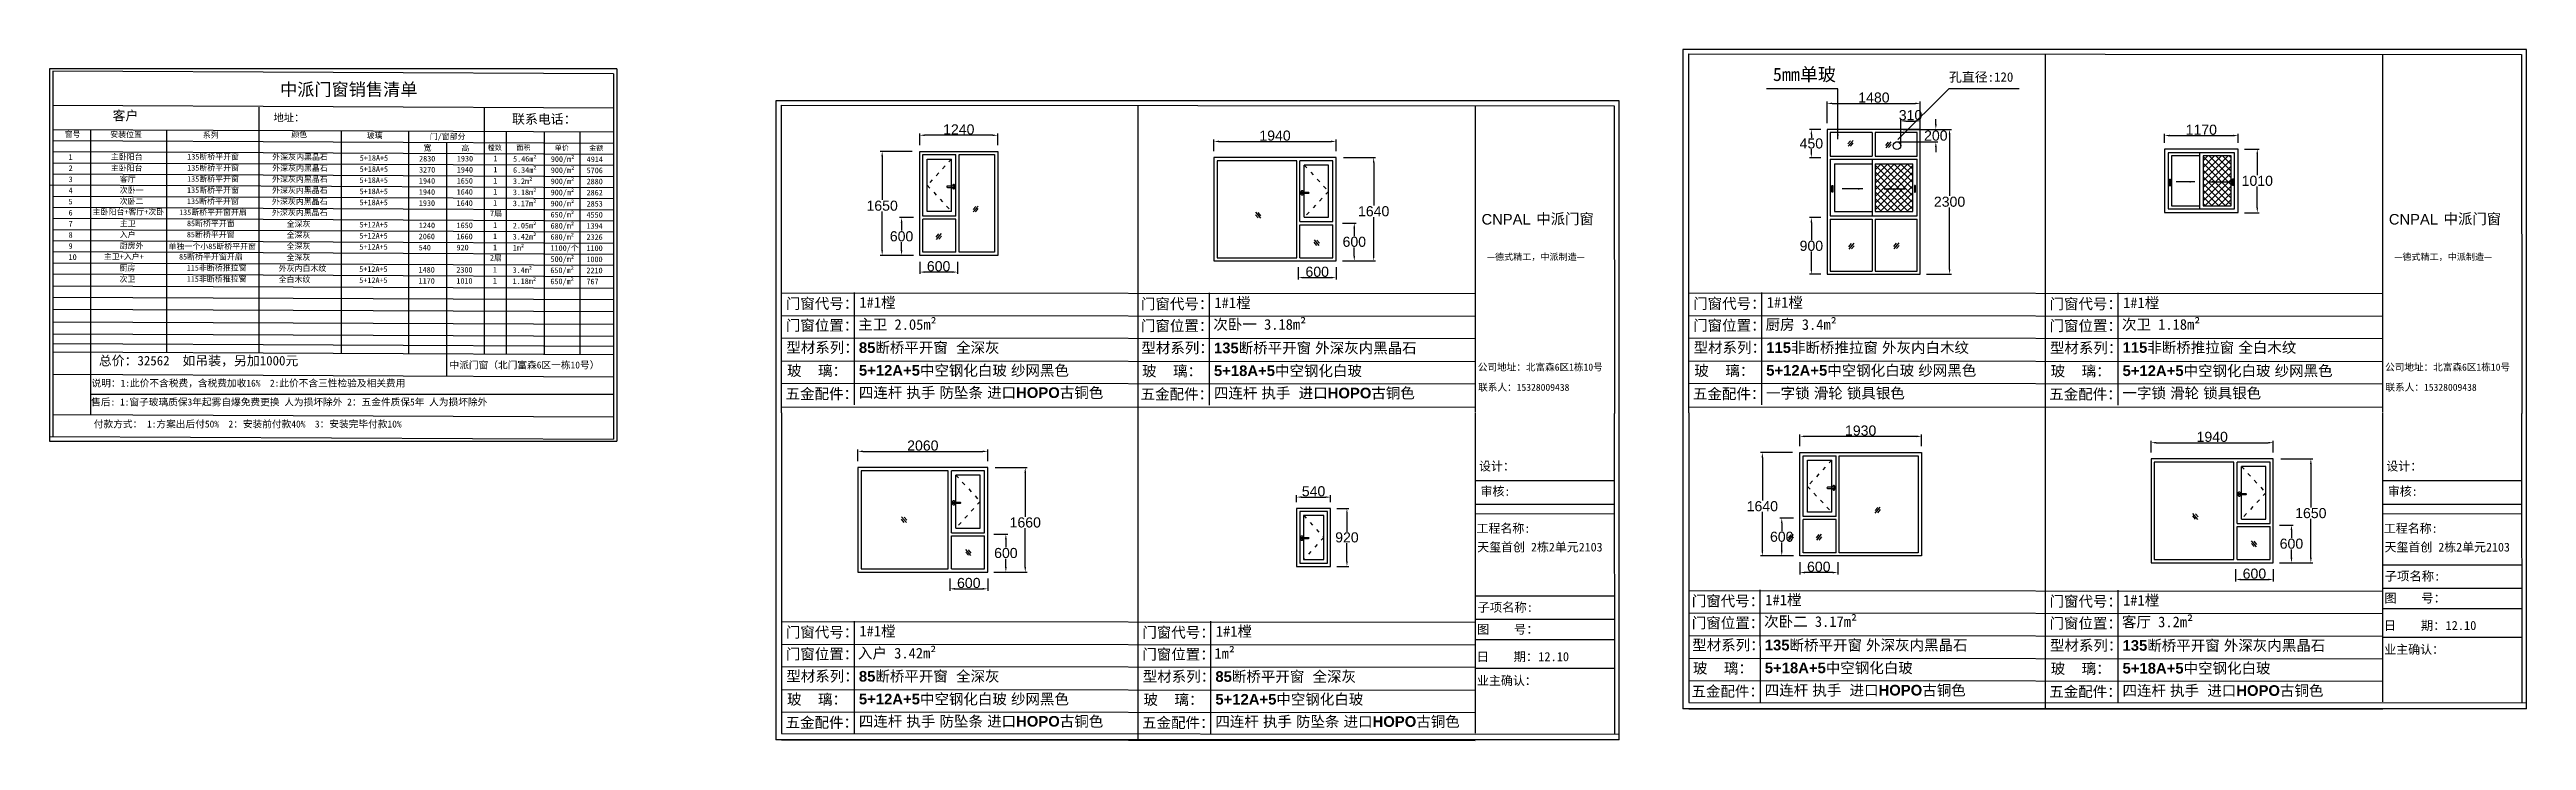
# Model space of a CAD drawing. Header units: inches. Extents: x -138455 to 599497, y -747149 to 13167.
# Drawn here: x 120459 to 159799, y -651519 to -640550 of the extents above; entities that cross this region are included whole.
import ezdxf

# ---------------------------------------------------------------- set-up
doc = ezdxf.new("R2010")
doc.units = ezdxf.units.IN
doc.header["$MEASUREMENT"] = 0
doc.header["$PDMODE"] = 35
doc.header["$PDSIZE"] = -3
doc.linetypes.add('ACAD_ISO03W100', pattern=[30, 12, -18])
doc.layers.add('0 @ 1', color=7, linetype='Continuous')
doc.styles.add('Annotative', font='arialbd.ttf')
doc.styles.add('MtXpl_', font='')
doc.styles.get("Standard").update_dxf_attribs({"font": 'arial.ttf'})
doc.styles.get('MtXpl_').set_extended_font_data('SimSun')
doc.dimstyles.get("Standard").update_dxf_attribs({"dimtxt": 80, "dimasz": 70, "dimexe": 40, "dimexo": 80, "dimgap": 0, "dimtad": 1, "dimtih": 1, "dimtoh": 1, "dimdec": 0, "dimzin": 0, "dimdsep": 46, "dimtxsty": 'Standard', "dimcen": 0.09, "dimadec": 0, "dimazin": 0, "dimtfac": 1, "dimtdec": 0, "dimtofl": 0, "dimtmove": 0, "dimatfit": 3, "dimfxl": 0, "dimtolj": 1, "dimtzin": 0, "dimarcsym": 0})

msp = doc.modelspace()

# ---------------------------------------------------------------- texts
for p in [(143203.3, -643328.6), (157613.7, -643328.6)]:
    msp.add_text('CNPAL', height=167.44).set_placement(p)
at = {"style": 'MtXpl_'}
for s, height, p in [('中派门窗', 167.44, (144072.7, -643321.7)), ('中派门窗', 167.44, (158483.1, -643321.7)), ('—德式精工，中派制造—', 103.038, (143290.9, -643893.1)), ('—德式精工，中派制造—', 103.038, (157701.3, -643893.1)), ('公司地址：北富森6区1栋10号', 111.939, (143143.9, -645648.3)), ('公司地址：北富森6区1栋10号', 111.939, (157554.2, -645648.3)), ('联系人：15328009438', 111.939, (143150, -645968.3)), ('联系人：15328009438', 111.939, (157560.3, -645968.3)), ('设计：', 139.11, (143162.7, -647234.6)), ('设计：', 139.11, (157573.1, -647234.6)), ('审核:', 139.11, (143186.7, -647634.2)), ('审核:', 139.11, (157597.1, -647634.2)), ('工程名称:', 139.11, (143122.9, -648222.1)), ('工程名称:', 139.11, (157533.3, -648222.1)), ('天玺首创 2栋2单元2103', 139.111, (143134.6, -648519.3)), ('天玺首创 2栋2单元2103', 139.111, (157544.9, -648519.5)), ('子项名称:', 143.75, (157547.7, -648981.3)), ('子项名称:', 143.75, (143137.3, -649476.3)), ('图    号：', 143.75, (157540.8, -649329.9)), ('图    号：', 143.75, (143130.4, -649824.9)), ('日    期：12.10', 143.75, (157534.2, -649765.6)), ('日    期：12.10', 143.75, (143123.9, -650260.6)), ('业主确认：', 139.11, (157540.3, -650144.7)), ('业主确认：', 139.11, (143130, -650639.7))]:
    msp.add_text(s, height=height, dxfattribs=at).set_placement(p)
at = {"layer": '0 @ 1', "style": 'Annotative'}
for s, height, p in [('门窗代号：', 168.68, (132153.6, -644666.5)), ('门窗代号：', 168.68, (137792.6, -644671.8)), ('门窗代号：', 168.68, (146563.9, -644666.5)), ('门窗代号：', 168.68, (152223.4, -644671.9)), ('门窗位置：', 168.68, (132153.6, -645014)), ('门窗位置：', 168.68, (137792.6, -645019.3)), ('门窗位置：', 168.68, (146563.9, -645014)), ('门窗位置：', 168.68, (152223.4, -645019.4)), ('115非断桥推拉窗 全白木纹', 168.681, (153384, -645365)), ('型材系列：', 168.68, (132160.7, -645365)), ('玻    璃：', 168.68, (132172.5, -645733.1)), ('5+12A+5中空钢化白玻 纱网黑色', 168.681, (133313.9, -645728.3)), ('85断桥平开窗  全深灰', 168.681, (133313.8, -645366.6)), ('型材系列：', 168.68, (137799.7, -645370.3)), ('玻    璃：', 168.68, (137811.5, -645738.4)), ('5+18A+5中空钢化白玻', 168.681, (138952.9, -645733.6)), ('135断桥平开窗 外深灰内黑晶石', 168.681, (138952.8, -645371.9)), ('型材系列：', 168.68, (146571, -645365)), ('玻    璃：', 168.68, (146582.8, -645733.1)), ('5+12A+5中空钢化白玻 纱网黑色', 168.681, (147724.2, -645728.3)), ('115非断桥推拉窗 外灰内白木纹', 168.681, (147724.6, -645366.6)), ('型材系列：', 168.68, (152230.5, -645370.5)), ('玻    璃：', 168.68, (152242.3, -645738.6)), ('5+12A+5中空钢化白玻 纱网黑色', 168.681, (153383.7, -645733.8)), ('五金配件：', 168.68, (132149.4, -646099.9)), ('四连杆 执手 防坠条 进口HOPO古铜色', 168.681, (133313.3, -646081.8)), ('五金配件：', 168.68, (137788.4, -646105.2)), ('四连杆 执手  进口HOPO古铜色', 168.681, (138952.3, -646088.1)), ('五金配件：', 168.68, (146559.8, -646099.9)), ('一字锁 滑轮 锁具银色', 168.681, (147723.7, -646089.8)), ('五金配件：', 168.68, (152219.3, -646105.3)), ('一字锁 滑轮 锁具银色', 168.681, (153383.2, -646088.2)), ('门窗代号：', 168.68, (146541.4, -649389.5)), ('门窗代号：', 168.68, (152223.4, -649395)), ('门窗代号：', 168.68, (132153.5, -649884.6)), ('门窗代号：', 168.68, (137815.2, -649888.3)), ('门窗位置：', 168.68, (146541.4, -649737)), ('门窗位置：', 168.68, (152223.4, -649742.5)), ('门窗位置：', 168.68, (132153.5, -650232.1)), ('门窗位置：', 168.68, (137815.2, -650235.8)), ('型材系列：', 168.68, (146548.5, -650088.1)), ('玻    璃：', 168.68, (146560.2, -650456.1)), ('5+18A+5中空钢化白玻', 168.681, (147701.6, -650451.3)), ('135断桥平开窗 外深灰内黑晶石', 168.681, (147701.5, -650089.6)), ('型材系列：', 168.68, (152230.5, -650093.6)), ('玻    璃：', 168.68, (152242.3, -650461.7)), ('5+18A+5中空钢化白玻', 168.681, (153383.7, -650456.9)), ('135断桥平开窗 外深灰内黑晶石', 168.681, (153383.6, -650095.1)), ('型材系列：', 168.68, (132160.6, -650583.1)), ('85断桥平开窗  全深灰', 168.681, (133313.7, -650584.7)), ('型材系列：', 168.68, (137822.3, -650586.8)), ('85断桥平开窗  全深灰', 168.681, (138975.3, -650588.4)), ('五金配件：', 168.68, (146537.2, -650822.9)), ('四连杆 执手  进口HOPO古铜色', 168.681, (147701.1, -650805.8)), ('五金配件：', 168.68, (152219.3, -650828.4)), ('四连杆 执手  进口HOPO古铜色', 168.681, (153383.2, -650811.3)), ('玻    璃：', 168.68, (132172.4, -650951.2)), ('5+12A+5中空钢化白玻 纱网黑色', 168.681, (133313.8, -650946.4)), ('玻    璃：', 168.68, (137834, -650954.9)), ('5+12A+5中空钢化白玻', 168.681, (138975.4, -650950)), ('五金配件：', 168.68, (132149.4, -651317.9)), ('四连杆 执手 防坠条 进口HOPO古铜色', 168.681, (133313.3, -651299.8)), ('五金配件：', 168.68, (137811, -651321.7)), ('四连杆 执手 防坠条 进口HOPO古铜色', 168.681, (138974.9, -651303.6))]:
    msp.add_text(s, height=height, dxfattribs=at).set_placement(p)
at = {"layer": '0 @ 1', "attachment_point": 1, "style": 'Annotative'}
for s, width, heights, insert, char_height in [('{\\fSimSun|b1|i0|c134|p2;5mm单玻}', 4757.374, [268.8], (147830.6, -640839.3), 209.856), ('{\\fSimSun|b1|i0|c134|p2;中派门窗销售清单}', 2802.276, [0], (124120.3, -641083.3), 200), ('{\\fSimSun|b1|i0|c134|p2;孔直径:120}', 4757.374, [268.8], (150626.9, -640911), 150), ('{\\fSimSun|b1|i0|c134|p2;客户}', 485.592, [0], (121460.5, -641523.4), 150), ('{\\fSimSun|b1|i0|c134|p2;地址：}', 3483.473, [0], (124015.1, -641570.1), 120), ('{\\fSimSun|b1|i0|c134|p2;联系电话：}', 1409.924, [0], (127806.3, -641578.4), 150), ('{\\fSimSun|b1|i0|c134|p2;窗号}', 485.592, [0], (120697.8, -641849.9), 90), ('{\\fSimSun|b1|i0|c134|p2;安装位置}', 706.927, [0], (121422.6, -641852.4), 90), ('{\\fSimSun|b1|i0|c134|p2;系列}', 485.592, [0], (122892.7, -641862.5), 90), ('{\\fSimSun|b1|i0|c134|p2;颜色}', 485.592, [0], (124298.8, -641851.2), 90), ('{\\fSimSun|b1|i0|c134|p2;玻璃}', 485.592, [0], (125497.7, -641870.2), 90), ('{\\fSimSun|b1|i0|c134|p2;门/窗部分}', 603.897, [0], (126498.1, -641884.9), 90), ('{\\fSimSun|b1|i0|c134|p2;2}', 485.592, [0], (120762.2, -642388.6), 90), ('{\\fSimSun|b1|i0|c134|p2;1}', 485.592, [0], (120762.2, -642212.2), 90), ('{\\fSimSun|b1|i0|c134|p2;主卧阳台}', 9006.576, [0], (121432.3, -642384.4), 90), ('{\\fSimSun|b1|i0|c134|p2;主卧阳台}', 9006.576, [0], (121433.1, -642207.9), 90), ('{\\fSimSun|b1|i0|c134|p2;135断桥平开窗}', 9006.576, [0], (122645.2, -642382.9), 90), ('{\\fSimSun|b1|i0|c134|p2;135断桥平开窗}', 9006.576, [0], (122646, -642206.4), 90), ('{\\fSimSun|b1|i0|c134|p2;外深灰内黑晶石}', 9006.576, [0], (123995.8, -642387.5), 90), ('{\\fSimSun|b1|i0|c134|p2;外深灰内黑晶石}', 9006.576, [0], (123996.6, -642211), 90), ('{\\fSimSun|b1|i0|c134|p2;5+18A+5}', 9006.576, [0], (125385.6, -642402.6), 90), ('{\\fSimSun|b1|i0|c134|p2;5+18A+5}', 9006.576, [0], (125386.4, -642226.1), 90), ('{\\fSimSun|b1|i0|c134|p2;3270}', 9006.576, [0], (126327.9, -642413.4), 90), ('{\\fSimSun|b1|i0|c134|p2;2830}', 9006.576, [0], (126328.7, -642237), 90), ('{\\fSimSun|b1|i0|c134|p2;宽 }', 603.897, [0], (126399.3, -642066.9), 90), ('{\\fSimSun|b1|i0|c134|p2;1940 }', 9006.576, [0], (126927.9, -642413.4), 90), ('{\\fSimSun|b1|i0|c134|p2;1930 }', 9006.576, [0], (126928.7, -642237), 90), ('{\\fSimSun|b1|i0|c134|p2;高 }', 603.897, [0], (126999.3, -642066.9), 90), ('{\\fSimSun|b1|i0|c134|p2;樘数}', 603.897, [0], (127418.1, -642067.1), 80), ('{\\fSimSun|b1|i0|c134|p2;1 }', 9006.576, [0], (127507.8, -642410.4), 90), ('{\\fSimSun|b1|i0|c134|p2;1 }', 9006.576, [0], (127508.6, -642233.9), 90), ('{\\fSimSun|b1|i0|c134|p2;5.46m²}', 9006.576, [0], (127821.5, -642241.3), 90), ('{\\fSimSun|b1|i0|c134|p2;6.34m²}', 9006.576, [0], (127820.7, -642417.7), 90), ('{\\fSimSun|b1|i0|c134|p2;面积}', 603.897, [0], (127872.5, -642067.1), 80), ('{\\fSimSun|b1|i0|c134|p2;900/m²}', 9006.576, [0], (128420.7, -642420.4), 90), ('{\\fSimSun|b1|i0|c134|p2;900/m²}', 9006.576, [0], (128421.5, -642244), 90), ('{\\fSimSun|b1|i0|c134|p2;单价}', 603.897, [0], (128483.5, -642070.9), 80), ('{\\fSimSun|b1|i0|c134|p2;4914}', 9006.576, [0], (128990.8, -642246.5), 90), ('{\\fSimSun|b1|i0|c134|p2;金额}', 603.897, [0], (129030.5, -642072.3), 80), ('{\\fSimSun|b1|i0|c134|p2;4}', 485.592, [0], (120762.2, -642741.6), 90), ('{\\fSimSun|b1|i0|c134|p2;3}', 485.592, [0], (120762.2, -642565.1), 90), ('{\\fSimSun|b1|i0|c134|p2;客厅}', 9006.576, [0], (121576, -642560.8), 90), ('{\\fSimSun|b1|i0|c134|p2;次卧一}', 9006.576, [0], (121575.2, -642737.5), 90), ('{\\fSimSun|b1|i0|c134|p2;135断桥平开窗}', 9006.576, [0], (122642.8, -642736), 90), ('{\\fSimSun|b1|i0|c134|p2;135断桥平开窗}', 9006.576, [0], (122643.6, -642559.4), 90), ('{\\fSimSun|b1|i0|c134|p2;外深灰内黑晶石}', 9006.576, [0], (123993.4, -642740.6), 90), ('{\\fSimSun|b1|i0|c134|p2;外深灰内黑晶石}', 9006.576, [0], (123994.2, -642564), 90), ('{\\fSimSun|b1|i0|c134|p2;5+18A+5}', 9006.576, [0], (125383.2, -642755.7), 90), ('{\\fSimSun|b1|i0|c134|p2;5+18A+5}', 9006.576, [0], (125384, -642579), 90), ('{\\fSimSun|b1|i0|c134|p2;1940}', 9006.576, [0], (126325.5, -642766.6), 90), ('{\\fSimSun|b1|i0|c134|p2;1940}', 9006.576, [0], (126326.3, -642589.9), 90), ('{\\fSimSun|b1|i0|c134|p2;1640}', 9006.576, [0], (126925.5, -642766.6), 90), ('{\\fSimSun|b1|i0|c134|p2;1650}', 9006.576, [0], (126926.3, -642589.9), 90), ('{\\fSimSun|b1|i0|c134|p2;1 }', 9006.576, [0], (127505.5, -642763.5), 90), ('{\\fSimSun|b1|i0|c134|p2;1 }', 9006.576, [0], (127506.3, -642586.9), 90), ('{\\fSimSun|b1|i0|c134|p2;3.18m²}', 9006.576, [0], (127818.3, -642770.9), 90), ('{\\fSimSun|b1|i0|c134|p2;3.2m²}', 9006.576, [0], (127819.1, -642594.2), 90), ('{\\fSimSun|b1|i0|c134|p2;900/m²}', 9006.576, [0], (128418.3, -642773.6), 90), ('{\\fSimSun|b1|i0|c134|p2;900/m²}', 9006.576, [0], (128419.1, -642596.9), 90), ('{\\fSimSun|b1|i0|c134|p2;5706}', 9006.576, [0], (128990, -642423), 90), ('{\\fSimSun|b1|i0|c134|p2;2880}', 9006.576, [0], (128989.2, -642599.5), 90), ('{\\fSimSun|b1|i0|c134|p2;2862}', 9006.576, [0], (128989.2, -642775.9), 90), ('{\\fSimSun|b1|i0|c134|p2;5}', 485.592, [0], (120762.2, -642918.1), 90), ('{\\fSimSun|b1|i0|c134|p2;6}', 485.592, [0], (120762.2, -643094.5), 90), ('{\\fSimSun|b1|i0|c134|p2;主卧阳台+客厅+次卧}', 9006.576, [0], (121143.6, -643082.4), 90), ('{\\fSimSun|b1|i0|c134|p2;次卧二}', 9006.576, [0], (121574.4, -642913.8), 90), ('{\\fSimSun|b1|i0|c134|p2;135断桥平开窗开扇}', 9006.576, [0], (122516.8, -643088.7), 90), ('{\\fSimSun|b1|i0|c134|p2;135断桥平开窗}', 9006.576, [0], (122642, -642912.4), 90), ('{\\fSimSun|b1|i0|c134|p2;外深灰内黑晶石}', 9006.576, [0], (123992.6, -642917), 90), ('{\\fSimSun|b1|i0|c134|p2;外深灰内黑晶石}', 9006.576, [0], (123992.6, -643093.2), 90), ('{\\fSimSun|b1|i0|c134|p2;5+18A+5}', 9006.576, [0], (125382.4, -642932), 90), ('{\\fSimSun|b1|i0|c134|p2;1930}', 9006.576, [0], (126324.8, -642942.9), 90), ('{\\fSimSun|b1|i0|c134|p2;1640}', 9006.576, [0], (126924.8, -642942.9), 90), ('{\\fSimSun|b1|i0|c134|p2;7扇 }', 9006.576, [0], (127454.6, -643105.2), 90), ('{\\fSimSun|b1|i0|c134|p2;1 }', 9006.576, [0], (127504.7, -642939.9), 90), ('{\\fSimSun|b1|i0|c134|p2;3.17m²}', 9006.576, [0], (127817.5, -642947.2), 90), ('{\\fSimSun|b1|i0|c134|p2;900/m²}', 9006.576, [0], (128417.5, -642949.9), 90), ('{\\fSimSun|b1|i0|c134|p2;650/m²}', 9006.576, [0], (128417.5, -643126.1), 90), ('{\\fSimSun|b1|i0|c134|p2;4550}', 9006.576, [0], (128988.4, -643128.9), 90), ('{\\fSimSun|b1|i0|c134|p2;2853}', 9006.576, [0], (128989.2, -642952.4), 90), ('{\\fSimSun|b1|i0|c134|p2;8}', 485.592, [0], (120761.6, -643447.5), 90), ('{\\fSimSun|b1|i0|c134|p2;7}', 485.592, [0], (120762.2, -643271), 90), ('{\\fSimSun|b1|i0|c134|p2;入户}', 9006.576, [0], (121572.8, -643443.2), 90), ('{\\fSimSun|b1|i0|c134|p2;主卫}', 9006.576, [0], (121574.4, -643266.7), 90), ('{\\fSimSun|b1|i0|c134|p2;85断桥平开窗}', 9006.576, [0], (122640.4, -643441.7), 90), ('{\\fSimSun|b1|i0|c134|p2;85断桥平开窗}', 9006.576, [0], (122642, -643265.2), 90), ('{\\fSimSun|b1|i0|c134|p2;全深灰}', 9006.576, [0], (124224.6, -643450.2), 90), ('{\\fSimSun|b1|i0|c134|p2;全深灰}', 9006.576, [0], (124226.2, -643273.7), 90), ('{\\fSimSun|b1|i0|c134|p2;5+12A+5}', 9006.576, [0], (125380.8, -643461.4), 90), ('{\\fSimSun|b1|i0|c134|p2;5+12A+5}', 9006.576, [0], (125382.4, -643284.9), 90), ('{\\fSimSun|b1|i0|c134|p2;2060}', 9006.576, [0], (126323.2, -643472.2), 90), ('{\\fSimSun|b1|i0|c134|p2;1240}', 9006.576, [0], (126324.7, -643295.8), 90), ('{\\fSimSun|b1|i0|c134|p2;1660}', 9006.576, [0], (126923.2, -643472.2), 90), ('{\\fSimSun|b1|i0|c134|p2;1650}', 9006.576, [0], (126924.7, -643295.8), 90), ('{\\fSimSun|b1|i0|c134|p2;1 }', 9006.576, [0], (127503.1, -643469.2), 90), ('{\\fSimSun|b1|i0|c134|p2;1 }', 9006.576, [0], (127504.7, -643292.7), 90), ('{\\fSimSun|b1|i0|c134|p2;3.42m²}', 9006.576, [0], (127815.9, -643476.5), 90), ('{\\fSimSun|b1|i0|c134|p2;2.05m²}', 9006.576, [0], (127817.5, -643300.1), 90), ('{\\fSimSun|b1|i0|c134|p2;680/m²}', 9006.576, [0], (128415.9, -643479.2), 90), ('{\\fSimSun|b1|i0|c134|p2;680/m²}', 9006.576, [0], (128417.5, -643302.8), 90), ('{\\fSimSun|b1|i0|c134|p2;2326}', 9006.576, [0], (128987.6, -643481.8), 90), ('{\\fSimSun|b1|i0|c134|p2;1394}', 9006.576, [0], (128988.4, -643305.3), 90), ('{\\fSimSun|b1|i0|c134|p2;9}', 485.592, [0], (120761.1, -643623.9), 90), ('{\\fSimSun|b1|i0|c134|p2;10}', 485.592, [0], (120762.2, -643800.4), 90), ('{\\fSimSun|b1|i0|c134|p2;主卫+入户+}', 9006.576, [0], (121322.2, -643791.8), 90), ('{\\fSimSun|b1|i0|c134|p2;厨房}', 9006.576, [0], (121570.4, -643972.6), 90), ('{\\fSimSun|b1|i0|c134|p2;厨房外}', 9006.576, [0], (121572.8, -643619.6), 90), ('{\\fSimSun|b1|i0|c134|p2;单独一个小85断桥平开窗}', 9006.576, [0], (122350, -643629.3), 90), ('{\\fSimSun|b1|i0|c134|p2;85断桥平开窗开扇}', 9006.576, [0], (122516, -643794.6), 90), ('{\\fSimSun|b1|i0|c134|p2;115非断桥推拉窗}', 9006.576, [0], (122638.1, -643971.1), 90), ('{\\fSimSun|b1|i0|c134|p2;外灰内白木纹}', 9006.576, [0], (124098.8, -643979.6), 90), ('{\\fSimSun|b1|i0|c134|p2;全深灰}', 9006.576, [0], (124223.8, -643803.4), 90), ('{\\fSimSun|b1|i0|c134|p2;全深灰}', 9006.576, [0], (124224.6, -643626.7), 90), ('{\\fSimSun|b1|i0|c134|p2;5+12A+5}', 9006.576, [0], (125380.8, -643637.8), 90), ('{\\fSimSun|b1|i0|c134|p2;540}', 9006.576, [0], (126323.2, -643648.7), 90), ('{\\fSimSun|b1|i0|c134|p2;920}', 9006.576, [0], (126923.2, -643648.7), 90), ('{\\fSimSun|b1|i0|c134|p2;2扇 }', 9006.576, [0], (127453.9, -643811.1), 90), ('{\\fSimSun|b1|i0|c134|p2;1 }', 9006.576, [0], (127503.1, -643645.7), 90), ('{\\fSimSun|b1|i0|c134|p2;3.4m²}', 9006.576, [0], (127813.5, -644005.9), 90), ('{\\fSimSun|b1|i0|c134|p2;1m²}', 9006.576, [0], (127815.9, -643653), 90), ('{\\fSimSun|b1|i0|c134|p2;650/m²}', 9006.576, [0], (128413.5, -644008.6), 90), ('{\\fSimSun|b1|i0|c134|p2;500/m²}', 9006.576, [0], (128416.7, -643832), 90), ('{\\fSimSun|b1|i0|c134|p2;1100/个}', 9006.576, [0], (128415.9, -643655.7), 90), ('{\\fSimSun|b1|i0|c134|p2;1000}', 9006.576, [0], (128986.8, -643834.8), 90), ('{\\fSimSun|b1|i0|c134|p2;1100}', 9006.576, [0], (128987.6, -643658.3), 90), ('{\\fSimSun|b1|i0|c134|p2;次卫}', 9006.576, [0], (121570.4, -644149), 90), ('{\\fSimSun|b1|i0|c134|p2;115非断桥推拉窗}', 9006.576, [0], (122638.1, -644147.6), 90), ('{\\fSimSun|b1|i0|c134|p2;全白木纹}', 9006.576, [0], (124098.8, -644156.1), 90), ('{\\fSimSun|b1|i0|c134|p2;5+12A+5}', 9006.576, [0], (125378.4, -643990.8), 90), ('{\\fSimSun|b1|i0|c134|p2;5+12A+5}', 9006.576, [0], (125378.4, -644167.2), 90), ('{\\fSimSun|b1|i0|c134|p2;1480}', 9006.576, [0], (126320.8, -644001.7), 90), ('{\\fSimSun|b1|i0|c134|p2;1170}', 9006.576, [0], (126320.8, -644178.1), 90), ('{\\fSimSun|b1|i0|c134|p2;2300}', 9006.576, [0], (126920.8, -644001.7), 90), ('{\\fSimSun|b1|i0|c134|p2;1010}', 9006.576, [0], (126920.8, -644178.1), 90), ('{\\fSimSun|b1|i0|c134|p2;1 }', 9006.576, [0], (127500.7, -643998.6), 90), ('{\\fSimSun|b1|i0|c134|p2;1 }', 9006.576, [0], (127500.7, -644175.1), 90), ('{\\fSimSun|b1|i0|c134|p2;1.18m²}', 9006.576, [0], (127813.5, -644182.4), 90), ('{\\fSimSun|b1|i0|c134|p2;650/m²}', 9006.576, [0], (128413.5, -644185.1), 90), ('{\\fSimSun|b1|i0|c134|p2;2210}', 9006.576, [0], (128986.8, -644011.2), 90), ('{\\fSimSun|b1|i0|c134|p2;767}', 9006.576, [0], (128986, -644187.7), 90), ('{\\fSimSun|b1|i0|c134|p2;1#1樘}', 4396.385, [0], (133321.6, -644480.6), 168.681), ('{\\fSimSun|b1|i0|c134|p2;1#1樘}', 4396.385, [0], (138960.6, -644485.9), 168.681), ('{\\fSimSun|b1|i0|c134|p2;1#1樘}', 4396.385, [0], (147732, -644480.6), 168.681), ('{\\fSimSun|b1|i0|c134|p2;1#1樘}', 4396.385, [0], (153391.5, -644486), 168.681), ('{\\fSimSun|b1|i0|c134|p2;主卫 2.05m²}', 4396.385, [0], (133304.1, -644831.3), 168.681), ('{\\fSimSun|b1|i0|c134|p2;次卧一 3.18m²}', 4396.385, [0], (138943.2, -644829.7), 168.681), ('{\\fSimSun|b1|i0|c134|p2;厨房 3.4m²}', 4396.385, [0], (147714.5, -644831.3), 168.681), ('{\\fSimSun|b1|i0|c134|p2;次卫 1.18m²}', 4396.385, [0], (153374, -644829.9), 168.681), ('{\\fSimSun|b1|i0|c134|p2;总价：32562  如吊装，另加1000元 }', 4715.707, [0], (121241.8, -645414.6), 150), ('{\\fSimSun|b1|i0|c134|p2;中派门窗（北门富森6区一栋10号）}', 2734.804, [0], (126811.4, -645503.7), 110), ('{\\fSimSun|b1|i0|c134|p2;说明：1:此价不含税费，含税费加收16%  2:此价不含三性检验及相关费用}', 6113.097, [0], (121125.4, -645791.4), 110), ('{\\fSimSun|b1|i0|c134|p2;售后: 1:窗子玻璃质保3年起雾自爆免费更换 人为损坏除外 2：五金件质保5年 人为损坏除外  }', 6510.182, [0], (121119.6, -646091.6), 110), ('{\\fSimSun|b1|i0|c134|p2;付款方式： 1:方案出后付50%  2：安装前付款40%  3：安装完毕付款10%}', 7146.186, [0], (121162, -646440.9), 110), ('{\\fSimSun|b1|i0|c134|p2;1#1樘}', 4396.385, [0], (147709.4, -649203.6), 168.681), ('{\\fSimSun|b1|i0|c134|p2;1#1樘}', 4396.385, [0], (153391.5, -649209.1), 168.681), ('{\\fSimSun|b1|i0|c134|p2;1#1樘}', 4396.385, [0], (133321.6, -649698.7), 168.681), ('{\\fSimSun|b1|i0|c134|p2;1#1樘}', 4396.385, [0], (138983.2, -649702.4), 168.681), ('{\\fSimSun|b1|i0|c134|p2;次卧二 3.17m²}', 4396.385, [0], (147691.9, -649547.5), 168.681), ('{\\fSimSun|b1|i0|c134|p2;客厅 3.2m²}', 4396.385, [0], (153374, -649553), 168.681), ('{\\fSimSun|b1|i0|c134|p2;入户 3.42m²}', 4396.385, [0], (133298.7, -650049.4), 168.681), ('{\\fSimSun|b1|i0|c134|p2;1m²}', 4396.385, [0], (138960.3, -650053.1), 168.681)]:
    msp.add_mtext_dynamic_manual_height_columns(s, width=width, gutter_width=903.5, heights=heights, dxfattribs=dict(at, insert=insert, char_height=char_height))

# ---------------------------------------------------------------- blocks, each defined once
blk = doc.blocks.new('*D2486')
at = {"color": 0, "lineweight": -2, "transparency": 16777216}
for p, q in [((153838, -646949), (153838, -646762)), ((153918, -646792), (155698, -646792)), ((155778, -646949), (155778, -646762))]:
    blk.add_line(p, q, dxfattribs=at)
at = {"color": 0, "transparency": 16777216}
for points in [[(153918, -646779), (153918, -646805), (153838, -646792)], [(155698, -646779), (155698, -646805), (155778, -646792)]]:
    blk.add_solid(points, dxfattribs=at)
at = {"layer": 'Defpoints', "color": 0, "transparency": 16777216}
for p in [(153838, -647049), (155778, -646792), (155778, -647049)]:
    blk.add_point(p, dxfattribs=at)
at = {"color": 0, "transparency": 16777216, "insert": (154808, -646700), "char_height": 160, "attachment_point": 5}
blk.add_mtext('\\A1;1940', dxfattribs=at)
blk = doc.blocks.new('*D2487')
at = {"color": 0, "lineweight": -2, "transparency": 16777216}
for p, q in [((155895, -647049), (156404, -647049)), ((156374, -647129), (156374, -647819)), ((156374, -648619), (156374, -648003)), ((155895, -648699), (156404, -648699))]:
    blk.add_line(p, q, dxfattribs=at)
at = {"color": 0, "transparency": 16777216}
for points in [[(156361, -647129), (156388, -647129), (156374, -647049)], [(156361, -648619), (156388, -648619), (156374, -648699)]]:
    blk.add_solid(points, dxfattribs=at)
at = {"layer": 'Defpoints', "color": 0, "transparency": 16777216}
for p in [(155795, -647049), (155795, -648699), (156374, -648699)]:
    blk.add_point(p, dxfattribs=at)
at = {"color": 0, "transparency": 16777216, "insert": (156374, -647911), "char_height": 160, "attachment_point": 5}
blk.add_mtext('\\A1;1650', dxfattribs=at)
blk = doc.blocks.new('*D2488')
at = {"color": 0, "lineweight": -2, "transparency": 16777216}
for p, q in [((155178, -648799), (155178, -648994)), ((155258, -648964), (155698, -648964)), ((155778, -648799), (155778, -648994))]:
    blk.add_line(p, q, dxfattribs=at)
at = {"color": 0, "transparency": 16777216}
for points in [[(155258, -648951), (155258, -648977), (155178, -648964)], [(155698, -648951), (155698, -648977), (155778, -648964)]]:
    blk.add_solid(points, dxfattribs=at)
at = {"layer": 'Defpoints', "color": 0, "transparency": 16777216}
for p in [(155178, -648699), (155778, -648699), (155778, -648964)]:
    blk.add_point(p, dxfattribs=at)
at = {"color": 0, "transparency": 16777216, "insert": (155478, -648872), "char_height": 160, "attachment_point": 5}
blk.add_mtext('\\A1;600', dxfattribs=at)
blk = doc.blocks.new('123as')
at = {"color": 0}
for p, q in [((90189, 51387), (90252, 51462)), ((90194, 51330), (90312, 51470)), ((90251, 51335), (90314, 51410))]:
    blk.add_line(p, q, dxfattribs=at)
blk = doc.blocks.new('dzcs')
blk.add_lwpolyline([(142096, -3328), (142196, -3328, 0.414214), (142206, -3318), (142206, -3318, 0.414214), (142196, -3308), (142096, -3308, 0.414214), (142086, -3318), (142086, -3318, 0.414214)], format="xyb", close=True)
blk.add_lwpolyline([(142182, -3328), (142182, -3342, 0.414214), (142196, -3355), (142196, -3355, 0.414214), (142209, -3342), (142209, -3294, 0.414214), (142196, -3280), (142196, -3280, 0.414214), (142182, -3294), (142182, -3308)], format="xyb")
blk = doc.blocks.new('*D2489')
at = {"color": 0, "lineweight": -2, "transparency": 16777216}
for p, q in [((155878, -648099), (156096, -648099)), ((156066, -648179), (156066, -648305)), ((155878, -648699), (156096, -648699)), ((156066, -648619), (156066, -648488))]:
    blk.add_line(p, q, dxfattribs=at)
at = {"color": 0, "transparency": 16777216}
for points in [[(156053, -648179), (156080, -648179), (156066, -648099)], [(156053, -648619), (156080, -648619), (156066, -648699)]]:
    blk.add_solid(points, dxfattribs=at)
at = {"layer": 'Defpoints', "color": 0, "transparency": 16777216}
for p in [(155778, -648099), (155778, -648699), (156066, -648699)]:
    blk.add_point(p, dxfattribs=at)
at = {"color": 0, "transparency": 16777216, "insert": (156066, -648396), "char_height": 160, "attachment_point": 5}
blk.add_mtext('\\A1;600', dxfattribs=at)
blk = doc.blocks.new('*D2490')
at = {"color": 0, "lineweight": -2, "transparency": 16777216}
for p, q in [((138953, -642166), (138953, -641979)), ((139033, -642009), (140813, -642009)), ((140893, -642166), (140893, -641979))]:
    blk.add_line(p, q, dxfattribs=at)
at = {"color": 0, "transparency": 16777216}
for points in [[(139033, -641996), (139033, -642022), (138953, -642009)], [(140813, -641996), (140813, -642022), (140893, -642009)]]:
    blk.add_solid(points, dxfattribs=at)
at = {"layer": 'Defpoints', "color": 0, "transparency": 16777216}
for p in [(140893, -642009), (138953, -642266), (140893, -642266)]:
    blk.add_point(p, dxfattribs=at)
at = {"color": 0, "transparency": 16777216, "insert": (139923, -641917), "char_height": 160, "attachment_point": 5}
blk.add_mtext('\\A1;1940', dxfattribs=at)
blk = doc.blocks.new('*D2491')
at = {"color": 0, "lineweight": -2, "transparency": 16777216}
for p, q in [((141011, -642266), (141520, -642266)), ((141490, -642346), (141490, -643026)), ((141490, -643826), (141490, -643210)), ((141011, -643906), (141520, -643906))]:
    blk.add_line(p, q, dxfattribs=at)
at = {"color": 0, "transparency": 16777216}
for points in [[(141476, -642346), (141503, -642346), (141490, -642266)], [(141476, -643826), (141503, -643826), (141490, -643906)]]:
    blk.add_solid(points, dxfattribs=at)
at = {"layer": 'Defpoints', "color": 0, "transparency": 16777216}
for p in [(140911, -642266), (140911, -643906), (141490, -643906)]:
    blk.add_point(p, dxfattribs=at)
at = {"color": 0, "transparency": 16777216, "insert": (141490, -643118), "char_height": 160, "attachment_point": 5}
blk.add_mtext('\\A1;1640', dxfattribs=at)
blk = doc.blocks.new('*D2493')
at = {"color": 0, "lineweight": -2, "transparency": 16777216}
for p, q in [((140293, -644006), (140293, -644201)), ((140373, -644171), (140813, -644171)), ((140893, -644006), (140893, -644201))]:
    blk.add_line(p, q, dxfattribs=at)
at = {"color": 0, "transparency": 16777216}
for points in [[(140373, -644158), (140373, -644184), (140293, -644171)], [(140813, -644158), (140813, -644184), (140893, -644171)]]:
    blk.add_solid(points, dxfattribs=at)
at = {"layer": 'Defpoints', "color": 0, "transparency": 16777216}
for p in [(140293, -643906), (140893, -643906), (140893, -644171)]:
    blk.add_point(p, dxfattribs=at)
at = {"color": 0, "transparency": 16777216, "insert": (140593, -644079), "char_height": 160, "attachment_point": 5}
blk.add_mtext('\\A1;600', dxfattribs=at)
blk = doc.blocks.new('*D2492')
at = {"color": 0, "lineweight": -2, "transparency": 16777216}
for p, q in [((140993, -643306), (141212, -643306)), ((141182, -643386), (141182, -643512)), ((140993, -643906), (141212, -643906)), ((141182, -643826), (141182, -643695))]:
    blk.add_line(p, q, dxfattribs=at)
at = {"color": 0, "transparency": 16777216}
for points in [[(141168, -643386), (141195, -643386), (141182, -643306)], [(141168, -643826), (141195, -643826), (141182, -643906)]]:
    blk.add_solid(points, dxfattribs=at)
at = {"layer": 'Defpoints', "color": 0, "transparency": 16777216}
for p in [(140893, -643306), (140893, -643906), (141182, -643906)]:
    blk.add_point(p, dxfattribs=at)
at = {"color": 0, "transparency": 16777216, "insert": (141182, -643603), "char_height": 160, "attachment_point": 5}
blk.add_mtext('\\A1;600', dxfattribs=at)
blk = doc.blocks.new('*D2494')
at = {"color": 0, "lineweight": -2, "transparency": 16777216}
for p, q in [((154050, -642030), (154050, -641886)), ((154130, -641916), (155140, -641916)), ((155220, -642030), (155220, -641886))]:
    blk.add_line(p, q, dxfattribs=at)
at = {"color": 0, "transparency": 16777216}
for points in [[(154130, -641903), (154130, -641929), (154050, -641916)], [(155140, -641903), (155140, -641929), (155220, -641916)]]:
    blk.add_solid(points, dxfattribs=at)
at = {"layer": 'Defpoints', "color": 0, "transparency": 16777216}
for p in [(155220, -641916), (154050, -642130), (155220, -642130)]:
    blk.add_point(p, dxfattribs=at)
at = {"color": 0, "transparency": 16777216, "insert": (154635, -641824), "char_height": 160, "attachment_point": 5}
blk.add_mtext('\\A1;1170', dxfattribs=at)
blk = doc.blocks.new('*D2495')
at = {"color": 0, "lineweight": -2, "transparency": 16777216}
for p, q in [((155320, -642130), (155554, -642130)), ((155524, -642210), (155524, -642543)), ((155524, -643060), (155524, -642726)), ((155320, -643140), (155554, -643140))]:
    blk.add_line(p, q, dxfattribs=at)
at = {"color": 0, "transparency": 16777216}
for points in [[(155510, -642210), (155537, -642210), (155524, -642130)], [(155510, -643060), (155537, -643060), (155524, -643140)]]:
    blk.add_solid(points, dxfattribs=at)
at = {"layer": 'Defpoints', "color": 0, "transparency": 16777216}
for p in [(155220, -642130), (155220, -643140), (155524, -643140)]:
    blk.add_point(p, dxfattribs=at)
at = {"color": 0, "transparency": 16777216, "insert": (155524, -642635), "char_height": 160, "attachment_point": 5}
blk.add_mtext('\\A1;1010', dxfattribs=at)
blk = doc.blocks.new('*D2496')
at = {"color": 0, "lineweight": -2, "transparency": 16777216}
for p, q in [((133299, -647086), (133299, -646900)), ((133379, -646930), (135279, -646930)), ((135359, -647086), (135359, -646900))]:
    blk.add_line(p, q, dxfattribs=at)
at = {"color": 0, "transparency": 16777216}
for points in [[(133379, -646916), (133379, -646943), (133299, -646930)], [(135279, -646916), (135279, -646943), (135359, -646930)]]:
    blk.add_solid(points, dxfattribs=at)
at = {"layer": 'Defpoints', "color": 0, "transparency": 16777216}
for p in [(135359, -646930), (133299, -647186), (135359, -647186)]:
    blk.add_point(p, dxfattribs=at)
at = {"color": 0, "transparency": 16777216, "insert": (134329, -646838), "char_height": 160, "attachment_point": 5}
blk.add_mtext('\\A1;2060', dxfattribs=at)
blk = doc.blocks.new('*D2497')
at = {"color": 0, "lineweight": -2, "transparency": 16777216}
for p, q in [((135476, -647186), (135986, -647186)), ((135956, -647266), (135956, -647967)), ((135956, -648766), (135956, -648150)), ((135476, -648846), (135986, -648846))]:
    blk.add_line(p, q, dxfattribs=at)
at = {"color": 0, "transparency": 16777216}
for points in [[(135942, -647266), (135969, -647266), (135956, -647186)], [(135942, -648766), (135969, -648766), (135956, -648846)]]:
    blk.add_solid(points, dxfattribs=at)
at = {"layer": 'Defpoints', "color": 0, "transparency": 16777216}
for p in [(135376, -647186), (135376, -648846), (135956, -648846)]:
    blk.add_point(p, dxfattribs=at)
at = {"color": 0, "transparency": 16777216, "insert": (135956, -648059), "char_height": 160, "attachment_point": 5}
blk.add_mtext('\\A1;1660', dxfattribs=at)
blk = doc.blocks.new('*D2499')
at = {"color": 0, "lineweight": -2, "transparency": 16777216}
for p, q in [((134759, -648946), (134759, -649142)), ((135359, -648946), (135359, -649142)), ((134839, -649112), (135279, -649112))]:
    blk.add_line(p, q, dxfattribs=at)
at = {"color": 0, "transparency": 16777216}
for points in [[(134839, -649098), (134839, -649125), (134759, -649112)], [(135279, -649098), (135279, -649125), (135359, -649112)]]:
    blk.add_solid(points, dxfattribs=at)
at = {"layer": 'Defpoints', "color": 0, "transparency": 16777216}
for p in [(134759, -648846), (135359, -648846), (135359, -649112)]:
    blk.add_point(p, dxfattribs=at)
at = {"color": 0, "transparency": 16777216, "insert": (135059, -649020), "char_height": 160, "attachment_point": 5}
blk.add_mtext('\\A1;600', dxfattribs=at)
blk = doc.blocks.new('*D2498')
at = {"color": 0, "lineweight": -2, "transparency": 16777216}
for p, q in [((135459, -648246), (135678, -648246)), ((135648, -648326), (135648, -648452)), ((135648, -648766), (135648, -648636)), ((135459, -648846), (135678, -648846))]:
    blk.add_line(p, q, dxfattribs=at)
at = {"color": 0, "transparency": 16777216}
for points in [[(135634, -648326), (135661, -648326), (135648, -648246)], [(135634, -648766), (135661, -648766), (135648, -648846)]]:
    blk.add_solid(points, dxfattribs=at)
at = {"layer": 'Defpoints', "color": 0, "transparency": 16777216}
for p in [(135359, -648246), (135359, -648846), (135648, -648846)]:
    blk.add_point(p, dxfattribs=at)
at = {"color": 0, "transparency": 16777216, "insert": (135648, -648544), "char_height": 160, "attachment_point": 5}
blk.add_mtext('\\A1;600', dxfattribs=at)
blk = doc.blocks.new('*D2500')
at = {"color": 0, "lineweight": -2, "transparency": 16777216}
for p, q in [((148259, -646848), (148259, -646662)), ((150109, -646692), (148339, -646692)), ((150189, -646848), (150189, -646662))]:
    blk.add_line(p, q, dxfattribs=at)
at = {"color": 0, "transparency": 16777216}
for points in [[(148339, -646678), (148339, -646705), (148259, -646692)], [(150109, -646678), (150109, -646705), (150189, -646692)]]:
    blk.add_solid(points, dxfattribs=at)
at = {"layer": 'Defpoints', "color": 0, "transparency": 16777216}
for p in [(148259, -646692), (148259, -646948), (150189, -646948)]:
    blk.add_point(p, dxfattribs=at)
at = {"color": 0, "transparency": 16777216, "insert": (149224, -646600), "char_height": 160, "attachment_point": 5}
blk.add_mtext('\\A1;1930', dxfattribs=at)
blk = doc.blocks.new('*D2501')
at = {"color": 0, "lineweight": -2, "transparency": 16777216}
for p, q in [((148142, -646948), (147633, -646948)), ((147663, -647028), (147663, -647709)), ((147663, -648508), (147663, -647892)), ((148142, -648588), (147633, -648588))]:
    blk.add_line(p, q, dxfattribs=at)
at = {"color": 0, "transparency": 16777216}
for points in [[(147650, -647028), (147676, -647028), (147663, -646948)], [(147650, -648508), (147676, -648508), (147663, -648588)]]:
    blk.add_solid(points, dxfattribs=at)
at = {"layer": 'Defpoints', "color": 0, "transparency": 16777216}
for p in [(148242, -646948), (147663, -648588), (148242, -648588)]:
    blk.add_point(p, dxfattribs=at)
at = {"color": 0, "transparency": 16777216, "insert": (147663, -647801), "char_height": 160, "attachment_point": 5}
blk.add_mtext('\\A1;1640', dxfattribs=at)
blk = doc.blocks.new('*D2503')
at = {"color": 0, "lineweight": -2, "transparency": 16777216}
for p, q in [((148259, -648688), (148259, -648884)), ((148859, -648688), (148859, -648884)), ((148779, -648854), (148339, -648854))]:
    blk.add_line(p, q, dxfattribs=at)
at = {"color": 0, "transparency": 16777216}
for points in [[(148339, -648840), (148339, -648867), (148259, -648854)], [(148779, -648840), (148779, -648867), (148859, -648854)]]:
    blk.add_solid(points, dxfattribs=at)
at = {"layer": 'Defpoints', "color": 0, "transparency": 16777216}
for p in [(148259, -648588), (148859, -648588), (148259, -648854)]:
    blk.add_point(p, dxfattribs=at)
at = {"color": 0, "transparency": 16777216, "insert": (148559, -648762), "char_height": 160, "attachment_point": 5}
blk.add_mtext('\\A1;600', dxfattribs=at)
blk = doc.blocks.new('*D2502')
at = {"color": 0, "lineweight": -2, "transparency": 16777216}
for p, q in [((148159, -647988), (147941, -647988)), ((147971, -648068), (147971, -648194)), ((148159, -648588), (147941, -648588)), ((147971, -648508), (147971, -648378))]:
    blk.add_line(p, q, dxfattribs=at)
at = {"color": 0, "transparency": 16777216}
for points in [[(147958, -648068), (147984, -648068), (147971, -647988)], [(147958, -648508), (147984, -648508), (147971, -648588)]]:
    blk.add_solid(points, dxfattribs=at)
at = {"layer": 'Defpoints', "color": 0, "transparency": 16777216}
for p in [(148259, -647988), (147971, -648588), (148259, -648588)]:
    blk.add_point(p, dxfattribs=at)
at = {"color": 0, "transparency": 16777216, "insert": (147971, -648286), "char_height": 160, "attachment_point": 5}
blk.add_mtext('\\A1;600', dxfattribs=at)
blk = doc.blocks.new('*D2504')
at = {"color": 0, "lineweight": -2, "transparency": 16777216}
for p, q in [((134280, -642068), (134280, -641881)), ((135440, -641911), (134360, -641911)), ((135520, -642068), (135520, -641881))]:
    blk.add_line(p, q, dxfattribs=at)
at = {"color": 0, "transparency": 16777216}
for points in [[(134360, -641898), (134360, -641924), (134280, -641911)], [(135440, -641898), (135440, -641924), (135520, -641911)]]:
    blk.add_solid(points, dxfattribs=at)
at = {"layer": 'Defpoints', "color": 0, "transparency": 16777216}
for p in [(134280, -641911), (134280, -642168), (135520, -642168)]:
    blk.add_point(p, dxfattribs=at)
at = {"color": 0, "transparency": 16777216, "insert": (134900, -641819), "char_height": 160, "attachment_point": 5}
blk.add_mtext('\\A1;1240', dxfattribs=at)
blk = doc.blocks.new('*D2505')
at = {"color": 0, "lineweight": -2, "transparency": 16777216}
for p, q in [((134162, -642168), (133653, -642168)), ((133683, -642248), (133683, -642938)), ((133683, -643738), (133683, -643122)), ((134162, -643818), (133653, -643818))]:
    blk.add_line(p, q, dxfattribs=at)
at = {"color": 0, "transparency": 16777216}
for points in [[(133670, -642248), (133697, -642248), (133683, -642168)], [(133670, -643738), (133697, -643738), (133683, -643818)]]:
    blk.add_solid(points, dxfattribs=at)
at = {"layer": 'Defpoints', "color": 0, "transparency": 16777216}
for p in [(134262, -642168), (133683, -643818), (134262, -643818)]:
    blk.add_point(p, dxfattribs=at)
at = {"color": 0, "transparency": 16777216, "insert": (133683, -643030), "char_height": 160, "attachment_point": 5}
blk.add_mtext('\\A1;1650', dxfattribs=at)
blk = doc.blocks.new('*D2507')
at = {"color": 0, "lineweight": -2, "transparency": 16777216}
for p, q in [((134280, -643918), (134280, -644113)), ((134880, -643918), (134880, -644113)), ((134800, -644083), (134360, -644083))]:
    blk.add_line(p, q, dxfattribs=at)
at = {"color": 0, "transparency": 16777216}
for points in [[(134360, -644070), (134360, -644096), (134280, -644083)], [(134800, -644070), (134800, -644096), (134880, -644083)]]:
    blk.add_solid(points, dxfattribs=at)
at = {"layer": 'Defpoints', "color": 0, "transparency": 16777216}
for p in [(134280, -643818), (134880, -643818), (134280, -644083)]:
    blk.add_point(p, dxfattribs=at)
at = {"color": 0, "transparency": 16777216, "insert": (134580, -643991), "char_height": 160, "attachment_point": 5}
blk.add_mtext('\\A1;600', dxfattribs=at)
blk = doc.blocks.new('*D2506')
at = {"color": 0, "lineweight": -2, "transparency": 16777216}
for p, q in [((134180, -643218), (133961, -643218)), ((133991, -643298), (133991, -643424)), ((134180, -643818), (133961, -643818)), ((133991, -643738), (133991, -643607))]:
    blk.add_line(p, q, dxfattribs=at)
at = {"color": 0, "transparency": 16777216}
for points in [[(133978, -643298), (134005, -643298), (133991, -643218)], [(133978, -643738), (134005, -643738), (133991, -643818)]]:
    blk.add_solid(points, dxfattribs=at)
at = {"layer": 'Defpoints', "color": 0, "transparency": 16777216}
for p in [(134280, -643218), (133991, -643818), (134280, -643818)]:
    blk.add_point(p, dxfattribs=at)
at = {"color": 0, "transparency": 16777216, "insert": (133991, -643516), "char_height": 160, "attachment_point": 5}
blk.add_mtext('\\A1;600', dxfattribs=at)
blk = doc.blocks.new('*D2508')
at = {"color": 0, "lineweight": -2, "transparency": 16777216}
for p, q in [((148691, -641717), (148691, -641375)), ((148771, -641405), (150091, -641405)), ((150171, -641717), (150171, -641375))]:
    blk.add_line(p, q, dxfattribs=at)
at = {"color": 0, "transparency": 16777216}
for points in [[(148771, -641392), (148771, -641418), (148691, -641405)], [(150091, -641392), (150091, -641418), (150171, -641405)]]:
    blk.add_solid(points, dxfattribs=at)
at = {"layer": 'Defpoints', "color": 0, "transparency": 16777216}
for p in [(150171, -641405), (148691, -641817), (150171, -641817)]:
    blk.add_point(p, dxfattribs=at)
at = {"color": 0, "transparency": 16777216, "insert": (149435, -641313), "char_height": 160, "attachment_point": 5}
blk.add_mtext('\\A1;1480', dxfattribs=at)
blk = doc.blocks.new('*D2509')
at = {"color": 0, "lineweight": -2, "transparency": 16777216}
for p, q in [((150271, -641817), (150666, -641817)), ((150636, -641897), (150636, -642875)), ((150636, -644037), (150636, -643059)), ((150271, -644117), (150666, -644117))]:
    blk.add_line(p, q, dxfattribs=at)
at = {"color": 0, "transparency": 16777216}
for points in [[(150623, -641897), (150650, -641897), (150636, -641817)], [(150623, -644037), (150650, -644037), (150636, -644117)]]:
    blk.add_solid(points, dxfattribs=at)
at = {"layer": 'Defpoints', "color": 0, "transparency": 16777216}
for p in [(150171, -641817), (150171, -644117), (150636, -644117)]:
    blk.add_point(p, dxfattribs=at)
at = {"color": 0, "transparency": 16777216, "insert": (150636, -642967), "char_height": 160, "attachment_point": 5}
blk.add_mtext('\\A1;2300', dxfattribs=at)
blk = doc.blocks.new('*D2510')
at = {"color": 0, "lineweight": -2, "transparency": 16777216}
for p, q in [((148591, -643217), (148411, -643217)), ((148441, -643297), (148441, -643575)), ((148441, -644037), (148441, -643759)), ((148591, -644117), (148411, -644117))]:
    blk.add_line(p, q, dxfattribs=at)
at = {"color": 0, "transparency": 16777216}
for points in [[(148428, -643297), (148454, -643297), (148441, -643217)], [(148428, -644037), (148454, -644037), (148441, -644117)]]:
    blk.add_solid(points, dxfattribs=at)
at = {"layer": 'Defpoints', "color": 0, "transparency": 16777216}
for p in [(148691, -643217), (148441, -644117), (148691, -644117)]:
    blk.add_point(p, dxfattribs=at)
at = {"color": 0, "transparency": 16777216, "insert": (148441, -643667), "char_height": 160, "attachment_point": 5}
blk.add_mtext('\\A1;900', dxfattribs=at)
blk = doc.blocks.new('*D2511')
at = {"color": 0, "lineweight": -2, "transparency": 16777216}
for p, q in [((148591, -641817), (148411, -641817)), ((148441, -641897), (148441, -641950)), ((148591, -642267), (148411, -642267)), ((148441, -642187), (148441, -642134))]:
    blk.add_line(p, q, dxfattribs=at)
at = {"color": 0, "transparency": 16777216}
for points in [[(148428, -641897), (148454, -641897), (148441, -641817)], [(148428, -642187), (148454, -642187), (148441, -642267)]]:
    blk.add_solid(points, dxfattribs=at)
at = {"layer": 'Defpoints', "color": 0, "transparency": 16777216}
for p in [(148441, -641817), (148691, -641817), (148691, -642267)]:
    blk.add_point(p, dxfattribs=at)
at = {"color": 0, "transparency": 16777216, "insert": (148441, -642042), "char_height": 160, "attachment_point": 5}
blk.add_mtext('\\A1;450', dxfattribs=at)
blk = doc.blocks.new('*D2512')
at = {"color": 0, "lineweight": -2, "transparency": 16777216}
for p, q in [((140265, -647736), (140265, -647626)), ((140345, -647656), (140725, -647656)), ((140805, -647736), (140805, -647626))]:
    blk.add_line(p, q, dxfattribs=at)
at = {"color": 0, "transparency": 16777216}
for points in [[(140345, -647643), (140345, -647669), (140265, -647656)], [(140725, -647643), (140725, -647669), (140805, -647656)]]:
    blk.add_solid(points, dxfattribs=at)
at = {"layer": 'Defpoints', "color": 0, "transparency": 16777216}
for p in [(140265, -647836), (140805, -647656), (140805, -647836)]:
    blk.add_point(p, dxfattribs=at)
at = {"color": 0, "transparency": 16777216, "insert": (140535, -647564), "char_height": 160, "attachment_point": 5}
blk.add_mtext('\\A1;540', dxfattribs=at)
blk = doc.blocks.new('*D2513')
at = {"color": 0, "lineweight": -2, "transparency": 16777216}
for p, q in [((140905, -647836), (141095, -647836)), ((141065, -647916), (141065, -648205)), ((141065, -648676), (141065, -648388)), ((140905, -648756), (141095, -648756))]:
    blk.add_line(p, q, dxfattribs=at)
at = {"color": 0, "transparency": 16777216}
for points in [[(141052, -647916), (141078, -647916), (141065, -647836)], [(141052, -648676), (141078, -648676), (141065, -648756)]]:
    blk.add_solid(points, dxfattribs=at)
at = {"layer": 'Defpoints', "color": 0, "transparency": 16777216}
for p in [(140805, -647836), (140805, -648756), (141065, -648756)]:
    blk.add_point(p, dxfattribs=at)
at = {"color": 0, "transparency": 16777216, "insert": (141065, -648296), "char_height": 160, "attachment_point": 5}
blk.add_mtext('\\A1;920', dxfattribs=at)
blk = doc.blocks.new('*D2514')
at = {"color": 0, "lineweight": -2, "transparency": 16777216}
for p, q in [((149861, -642085), (149861, -641655)), ((149941, -641685), (150091, -641685)), ((150171, -641977), (150171, -641655))]:
    blk.add_line(p, q, dxfattribs=at)
at = {"color": 0, "transparency": 16777216}
for points in [[(149941, -641671), (149941, -641698), (149861, -641685)], [(150091, -641671), (150091, -641698), (150171, -641685)]]:
    blk.add_solid(points, dxfattribs=at)
at = {"layer": 'Defpoints', "color": 0, "transparency": 16777216}
for p in [(150171, -641685), (149861, -642185), (150171, -642077)]:
    blk.add_point(p, dxfattribs=at)
at = {"color": 0, "transparency": 16777216, "insert": (150016, -641593), "char_height": 160, "attachment_point": 5}
blk.add_mtext('\\A1;310', dxfattribs=at)
blk = doc.blocks.new('*D2515')
at = {"color": 0, "lineweight": -2, "transparency": 16777216}
for p, q in [((149784, -642017), (150448, -642017)), ((149901, -641817), (150448, -641817)), ((150418, -641737), (150418, -641657)), ((150418, -642097), (150418, -642177))]:
    blk.add_line(p, q, dxfattribs=at)
at = {"color": 0, "transparency": 16777216}
for points in [[(150405, -641737), (150432, -641737), (150418, -641817)], [(150405, -642097), (150432, -642097), (150418, -642017)]]:
    blk.add_solid(points, dxfattribs=at)
at = {"layer": 'Defpoints', "color": 0, "transparency": 16777216}
for p in [(149684, -642017), (149801, -641817), (150418, -641817)]:
    blk.add_point(p, dxfattribs=at)
at = {"color": 0, "transparency": 16777216, "insert": (150418, -641917), "char_height": 160, "attachment_point": 5}
blk.add_mtext('\\A1;200', dxfattribs=at)

# ---------------------------------------------------------------- dimensions: what is measured, and where the dimension line sits
for base, p1, p2, picture, middle in [((150170.5, -641405), (148690.5, -641817.1), (150170.5, -641817.1), '*D2508', (149434.9, -641405)), ((150170.5, -641684.6), (149860.5, -642184.8), (150170.5, -642077.1), '*D2514', (150015.5, -641684.6))]:
    dim = msp.add_linear_dim(base=base, p1=p1, p2=p2, dimstyle='Standard', override={"dimtxt": 160, "dimasz": 80, "dimexe": 30, "dimexo": 100, "dimgap": 10, "dimfxl": 100})
    dim.commit()
    dim.dimension.update_dxf_attribs({"geometry": picture, "text_midpoint": middle, "dimtype": 160})
for base, p1, p2, angle, picture, middle in [((134279.9, -641911.1), (135519.9, -642167.9), (134279.9, -642167.9), 180, '*D2504', (134899.9, -641819.5)), ((148440.9, -641817.1), (148690.5, -642267.1), (148690.5, -641817.1), 90, '*D2511', (148440.9, -642042.1)), ((150418.3, -641817.1), (149683.9, -642017.1), (149800.5, -641817.1), 90, '*D2515', (150418.3, -641917.1)), ((150636.3, -644117.1), (150170.5, -641817.1), (150170.5, -644117.1), 90, '*D2509', (150636.3, -642967.1)), ((155523.8, -643139.6), (155220, -642129.6), (155220, -643139.6), 90, '*D2495', (155523.8, -642634.6)), ((134279.9, -644083), (134879.9, -643817.9), (134279.9, -643817.9), 180, '*D2507', (134579.9, -643991.3)), ((148259.5, -646691.6), (150189.5, -646948.3), (148259.5, -646948.3), 180, '*D2500', (149224.5, -646599.9)), ((141065.1, -648756.4), (140805.4, -647836.4), (140805.4, -648756.4), 90, '*D2513', (141065.1, -648296.4)), ((148259.5, -648853.5), (148859.5, -648588.3), (148259.5, -648588.3), 180, '*D2503', (148559.5, -648761.8))]:
    dim = msp.add_linear_dim(base=base, p1=p1, p2=p2, angle=angle, dimstyle='Standard', override={"dimtxt": 160, "dimasz": 80, "dimexe": 30, "dimexo": 100, "dimgap": 10, "dimfxl": 100})
    dim.commit()
    dim.dimension.update_dxf_attribs({"geometry": picture, "text_midpoint": middle})
for base, p1, p2, picture, middle in [((140893.3, -642009), (138953.3, -642265.7), (140893.3, -642265.7), '*D2490', (139923.3, -641917.3)), ((155220, -641916.1), (154050, -642129.6), (155220, -642129.6), '*D2494', (154635, -641824.4)), ((140893.3, -644170.8), (140293.3, -643905.7), (140893.3, -643905.7), '*D2493', (140593.3, -644079.2)), ((135359, -646929.7), (133299, -647186.4), (135359, -647186.4), '*D2496', (134329, -646838)), ((155778, -646792.1), (153838, -647048.8), (155778, -647048.8), '*D2486', (154808, -646700.4)), ((140805.4, -647655.9), (140265.4, -647836.4), (140805.4, -647836.4), '*D2512', (140535.4, -647564.2)), ((155778, -648963.9), (155178, -648698.8), (155778, -648698.8), '*D2488', (155478, -648872.3)), ((135359, -649111.6), (134759, -648846.4), (135359, -648846.4), '*D2499', (135059, -649019.9))]:
    dim = msp.add_linear_dim(base=base, p1=p1, p2=p2, dimstyle='Standard', override={"dimtxt": 160, "dimasz": 80, "dimexe": 30, "dimexo": 100, "dimgap": 10, "dimfxl": 100})
    dim.commit()
    dim.dimension.update_dxf_attribs({"geometry": picture, "text_midpoint": middle})
for base, p1, p2, picture, middle in [((133683.4, -643817.9), (134262.4, -642167.9), (134262.4, -643817.9), '*D2505', (133683.4, -643030.2)), ((141489.7, -643905.7), (140910.7, -642265.7), (140910.7, -643905.7), '*D2491', (141489.7, -643118)), ((133991.4, -643817.9), (134279.9, -643217.9), (134279.9, -643817.9), '*D2506', (133991.4, -643515.5)), ((141181.8, -643905.7), (140893.3, -643305.7), (140893.3, -643905.7), '*D2492', (141181.8, -643603.3)), ((148440.9, -644117.1), (148690.5, -643217.1), (148690.5, -644117.1), '*D2510', (148440.9, -643667.1)), ((147663, -648588.3), (148242.1, -646948.3), (148242.1, -648588.3), '*D2501', (147663, -647800.7)), ((156374.5, -648698.8), (155795.4, -647048.8), (155795.4, -648698.8), '*D2487', (156374.5, -647911.1)), ((135955.5, -648846.4), (135376.5, -647186.4), (135376.5, -648846.4), '*D2497', (135955.5, -648058.7)), ((135647.5, -648846.4), (135359, -648246.4), (135359, -648846.4), '*D2498', (135647.5, -648544.1)), ((147971, -648588.3), (148259.5, -647988.3), (148259.5, -648588.3), '*D2502', (147971, -648286)), ((156066.5, -648698.8), (155778, -648098.8), (155778, -648698.8), '*D2489', (156066.5, -648396.5))]:
    dim = msp.add_linear_dim(base=base, p1=p1, p2=p2, angle=90, dimstyle='Standard', override={"dimtxt": 160, "dimasz": 80, "dimexe": 30, "dimexo": 100, "dimgap": 10, "dimfxl": 100})
    dim.commit()
    dim.dimension.update_dxf_attribs({"geometry": picture, "text_midpoint": middle, "dimtype": 160})

# ---------------------------------------------------------------- hatches: boundary and pattern name
h = msp.add_hatch()
h.set_pattern_fill('ANSI37', color=256, scale=600)
h.set_pattern_definition([(45, (-13796.52, -5335.59), (-53.033009, 53.033009), []), (135, (-13796.52, -5335.59), (-53.033009, -53.033009), [])])
h.paths.add_polyline_path([(149455.5, -642362.1), (150050.5, -642362.1), (150050.5, -643122.1), (149455.5, -643122.1)])
h = msp.add_hatch()
h.set_pattern_fill('ANSI37', color=256, scale=600)
h.paths.add_polyline_path([(154665, -642239.6), (154665, -643029.6), (155110, -643029.6), (155110, -642239.6)])

# ---------------------------------------------------------------- linework, layer by layer
for p, q in [((146402.3, -640550.2), (146402.3, -646410.7)), ((159798.7, -640550.2), (146402.3, -640550.2)), ((146495.1, -640616.1), (159720.8, -640628.3)), ((146495.1, -646317.9), (146495.1, -640616.1)), ((152156.7, -640621.3), (152156.7, -651016.9)), ((157513.6, -640628.3), (157513.6, -646310.9)), ((159720.8, -640628.3), (159722.6, -646326.5)), ((159798.7, -646419.5), (159798.7, -640550.2)), ((120459.1, -640858.9), (120459.1, -646768.8)), ((129467.8, -640858.9), (120459.1, -640858.9)), ((129417.8, -640934.1), (120509.1, -640893.9)), ((120509.1, -640893.9), (120509.1, -646693.7)), ((129417.8, -640934.1), (129417.8, -646733.8)), ((129467.8, -640858.9), (129467.8, -646768.8)), ((129417.8, -641480.4), (120509.1, -641440.3)), ((123780.8, -641465.4), (123780.8, -644152.3)), ((127362.8, -641480.4), (127362, -644142.3)), ((131991.9, -641366.6), (131991.9, -646410.7)), ((145388.4, -641366.6), (131991.9, -641366.6)), ((132084.7, -641432.5), (145310.4, -641444.7)), ((132084.7, -646317.9), (132084.7, -641432.5)), ((137746.3, -641437.7), (137746.3, -651511.8)), ((143103.2, -641444.7), (143103.2, -646310.9)), ((145310.4, -641444.7), (145312.2, -646326.5)), ((145388.4, -646419.5), (145388.4, -641366.6)), ((120509.1, -641817.3), (129417.8, -641857.4)), ((120509.1, -641993.8), (129417.8, -642033.9)), ((121109.1, -641817.3), (121109.1, -643405.5)), ((122319.1, -641842.4), (122319.1, -644119.7)), ((125089.4, -641842.4), (125089.4, -645363.3)), ((126162.8, -641857.4), (126162.8, -645381.2)), ((127713.8, -641857.4), (127713.8, -645390.9)), ((128313.8, -641857.4), (128313.8, -643445.7)), ((128883.1, -641857.4), (128883.1, -645390.9)), ((150170.5, -641817.1), (148690.5, -641817.1)), ((148690.5, -641817.1), (148690.5, -644117.1)), ((148740.5, -641867.1), (148740.5, -642242.1)), ((149405.5, -641867.1), (148740.5, -641867.1)), ((149405.5, -641867.1), (149405.5, -642242.1)), ((150120.5, -641867.1), (149455.5, -641867.1)), ((149455.5, -641867.1), (149455.5, -642242.1)), ((150120.5, -642242.1), (150120.5, -641867.1)), ((150170.5, -644117.1), (150170.5, -641817.1)), ((120509.1, -642170.2), (129417.8, -642210.4)), ((120509.1, -642346.7), (129417.8, -642386.8)), ((126762.8, -642033.9), (126762.8, -644139.6)), ((134279.9, -643817.9), (134279.9, -642167.9)), ((134279.9, -642167.9), (135519.9, -642167.9)), ((134329.9, -643192.9), (134329.9, -642217.9)), ((134329.9, -642217.9), (134854.9, -642217.9)), ((134399.9, -643122.9), (134399.9, -642287.9)), ((134399.9, -642287.9), (134784.9, -642287.9)), ((134784.9, -643122.9), (134784.9, -642287.9)), ((134854.9, -643192.9), (134854.9, -642217.9)), ((134904.9, -642217.9), (135469.9, -642217.9)), ((134904.9, -643767.9), (134904.9, -642217.9)), ((135469.9, -642217.9), (135469.9, -643767.9)), ((135519.9, -642167.9), (135519.9, -643817.9)), ((140893.3, -642265.7), (138953.3, -642265.7)), ((138953.3, -642265.7), (138953.3, -643905.7)), ((140268.3, -642315.7), (139003.3, -642315.7)), ((139003.3, -642315.7), (139003.3, -643855.7)), ((140268.3, -643855.7), (140268.3, -642315.7)), ((140843.3, -642315.7), (140318.3, -642315.7)), ((140318.3, -643280.7), (140318.3, -642315.7)), ((140773.3, -642385.7), (140388.3, -642385.7)), ((140388.3, -643210.7), (140388.3, -642385.7)), ((140773.3, -643210.7), (140773.3, -642385.7)), ((140843.3, -643280.7), (140843.3, -642315.7)), ((140893.3, -643905.7), (140893.3, -642265.7)), ((148740.5, -642242.1), (149405.5, -642242.1)), ((148740.5, -642292.1), (149405.5, -642292.1)), ((148740.5, -642292.1), (148740.5, -643192.1)), ((148810.5, -642362.1), (149405.5, -642362.1)), ((148810.5, -642362.1), (148810.5, -643122.1)), ((149405.5, -642292.1), (149405.5, -643192.1)), ((149405.5, -642292.1), (150120.5, -642292.1)), ((149455.5, -642242.1), (150120.5, -642242.1)), ((149455.5, -642362.1), (149455.5, -643122.1)), ((149455.5, -642362.1), (150050.5, -642362.1)), ((150050.5, -643122.1), (150050.5, -642362.1)), ((150120.5, -643192.1), (150120.5, -642292.1)), ((154606.3, -642189.6), (154604.9, -643079.6)), ((154665, -642239.6), (154665, -643029.6)), ((120459.1, -642699.7), (129417.8, -642739.8)), ((120509.1, -642523.2), (129417.8, -642563.3)), ((120509.1, -642876.1), (129417.8, -642916.3)), ((120509.1, -643052.6), (129417.8, -643092.7)), ((134854.9, -643192.9), (134329.9, -643192.9)), ((134784.9, -643122.9), (134399.9, -643122.9)), ((148740.5, -643192.1), (149405.5, -643192.1)), ((148810.5, -643122.1), (149405.5, -643122.1)), ((149405.5, -643192.1), (150120.5, -643192.1)), ((149455.5, -643122.1), (150050.5, -643122.1)), ((120509.1, -643229.1), (129417.8, -643269.2)), ((120509.1, -643405.5), (129417.8, -643445.7)), ((120509.1, -643582), (129417.8, -643622.1)), ((121109.1, -643405.5), (121109.1, -646341.7)), ((128313.8, -643445.7), (128313.8, -645390.9)), ((134329.9, -643767.9), (134329.9, -643242.9)), ((134854.9, -643242.9), (134329.9, -643242.9)), ((134854.9, -643767.9), (134854.9, -643242.9)), ((140318.3, -643280.7), (140843.3, -643280.7)), ((140318.3, -643855.7), (140318.3, -643330.7)), ((140318.3, -643330.7), (140843.3, -643330.7)), ((140388.3, -643210.7), (140773.3, -643210.7)), ((140843.3, -643855.7), (140843.3, -643330.7)), ((148740.5, -643242.1), (149405.5, -643242.1)), ((148740.5, -643242.1), (148740.5, -644067.1)), ((149405.5, -643242.1), (149405.5, -644067.1)), ((149455.5, -643242.1), (149455.5, -644067.1)), ((149455.5, -643242.1), (150120.5, -643242.1)), ((150120.5, -644067.1), (150120.5, -643242.1)), ((120509.1, -643758.5), (129417.8, -643798.6)), ((120509.1, -643934.9), (129417.8, -643975.1)), ((135519.9, -643817.9), (134279.9, -643817.9)), ((134854.9, -643767.9), (134329.9, -643767.9)), ((135469.9, -643767.9), (134904.9, -643767.9)), ((138953.3, -643905.7), (140893.3, -643905.7)), ((139003.3, -643855.7), (140268.3, -643855.7)), ((140318.3, -643855.7), (140843.3, -643855.7)), ((120509.1, -644111.4), (129417.8, -644151.6)), ((120509.1, -644300.6), (129417.8, -644340.8)), ((122319.1, -644119.6), (122319.1, -645355.7)), ((123780.8, -644152.3), (123780.8, -645360)), ((126762.8, -644139.4), (126762.8, -645390.9)), ((127362.8, -644142.1), (127362.8, -645390.9)), ((148690.5, -644117.1), (150170.5, -644117.1)), ((148740.5, -644067.1), (149405.5, -644067.1)), ((149455.5, -644067.1), (150120.5, -644067.1)), ((120509.1, -644478.9), (129417.8, -644519)), ((120509.1, -644669.5), (129417.8, -644709.6)), ((132084.7, -644413.8), (143103.2, -644424.3)), ((132084.7, -644770.4), (143103.2, -644780.8)), ((133237.6, -644405), (133238.1, -646193)), ((138876.6, -644410.3), (138877.1, -646198.3)), ((146495.1, -644413.8), (157513.6, -644424.3)), ((146495.1, -644770.4), (157513.6, -644780.8)), ((147647.9, -644405), (147648.4, -646193)), ((153307.4, -644410.5), (153307.9, -646198.5)), ((120509.1, -644871.3), (129417.8, -644911.4)), ((120509.1, -645061.9), (129417.8, -645102.1)), ((132084.7, -645129.4), (143103.2, -645139.9)), ((146495.1, -645129.4), (157513.6, -645139.9)), ((120509.1, -645217.8), (129417.8, -645258)), ((120509.1, -645350.8), (129417.8, -645390.9)), ((126762.8, -645390.9), (126762.8, -645735.9)), ((132084.7, -645491.2), (143103.2, -645501.6)), ((146495.1, -645491.2), (157513.6, -645501.6)), ((120509.1, -645703.7), (129417.8, -645743.8)), ((132084.7, -645844.3), (143103.2, -645856.6)), ((146495.1, -645844.3), (157513.6, -645856.6)), ((120509.1, -646341.7), (129417.8, -646381.8)), ((121109.1, -646020), (129417.8, -646020)), ((132084.7, -646222.9), (143103.2, -646230.3)), ((132084.7, -646317.9), (132084.7, -651410.3)), ((143103.2, -646325.3), (143103.2, -651403.3)), ((145310.3, -646326.6), (145312.2, -651418.9)), ((146495, -646222.9), (157513.6, -646230.3)), ((146495.1, -646317.9), (146495.1, -650915.3)), ((157513.6, -646325.3), (157513.6, -650908.3)), ((159720.7, -646326.6), (159722.6, -650923.9)), ((120459.1, -646693.7), (129417.8, -646733.8)), ((131991.9, -646410.7), (131991.9, -651511.8)), ((145388.4, -651511.8), (145388.4, -646419.5)), ((146402.3, -646410.7), (146402.3, -651016.9)), ((159798.7, -651016.9), (159798.7, -646419.5)), ((120459.1, -646768.8), (129467.8, -646768.8)), ((148259.5, -648588.3), (148259.5, -646948.3)), ((148259.5, -646948.3), (150189.5, -646948.3)), ((148309.5, -647963.3), (148309.5, -646998.3)), ((148309.5, -646998.3), (148834.5, -646998.3)), ((148379.5, -647893.3), (148379.5, -647068.3)), ((148379.5, -647068.3), (148764.5, -647068.3)), ((148764.5, -647893.3), (148764.5, -647068.3)), ((148834.5, -647963.3), (148834.5, -646998.3)), ((148884.5, -646998.3), (150139.5, -646998.3)), ((148884.5, -648538.3), (148884.5, -646998.3)), ((150139.5, -646998.3), (150139.5, -648538.3)), ((150189.5, -646948.3), (150189.5, -648588.3)), ((155778, -647048.8), (153838, -647048.8)), ((153838, -647048.8), (153838, -648698.8)), ((153888, -647098.8), (153888, -648648.8)), ((155153, -647098.8), (153888, -647098.8)), ((155153, -648648.8), (155153, -647098.8)), ((155728, -647098.8), (155203, -647098.8)), ((155203, -648073.8), (155203, -647098.8)), ((155728, -648073.8), (155728, -647098.8)), ((155778, -648698.8), (155778, -647048.8)), ((135359, -647186.4), (133299, -647186.4)), ((133299, -647186.4), (133299, -648846.4)), ((134734, -647236.4), (133349, -647236.4)), ((133349, -647236.4), (133349, -648796.4)), ((134734, -648796.4), (134734, -647236.4)), ((135309, -647236.4), (134784, -647236.4)), ((134784, -648221.4), (134784, -647236.4)), ((135239, -647306.4), (134854, -647306.4)), ((134854, -648151.4), (134854, -647306.4)), ((135239, -648151.4), (135239, -647306.4)), ((135309, -648221.4), (135309, -647236.4)), ((135359, -648846.4), (135359, -647186.4)), ((143103.2, -647392.3), (145310.4, -647392.3)), ((155658, -647168.8), (155273, -647168.8)), ((155273, -648003.8), (155273, -647168.8)), ((155658, -648003.8), (155658, -647168.8)), ((157513.6, -647392.3), (159720.8, -647392.3)), ((143103.2, -647769.5), (145310.4, -647769.5)), ((143103.2, -647918.9), (145311.7, -647918.3)), ((148764.5, -647893.3), (148379.5, -647893.3)), ((157513.6, -647769.5), (159720.7, -647769.5)), ((157513.6, -647918.9), (159722.1, -647918.3)), ((134784, -648221.4), (135309, -648221.4)), ((134784, -648796.4), (134784, -648271.4)), ((134784, -648271.4), (135309, -648271.4)), ((134854, -648151.4), (135239, -648151.4)), ((135309, -648796.4), (135309, -648271.4)), ((148834.5, -647963.3), (148309.5, -647963.3)), ((148309.5, -648538.3), (148309.5, -648013.3)), ((148834.5, -648013.3), (148309.5, -648013.3)), ((148834.5, -648538.3), (148834.5, -648013.3)), ((155203, -648073.8), (155728, -648073.8)), ((155203, -648123.8), (155728, -648123.8)), ((155203, -648648.8), (155203, -648123.8)), ((155273, -648003.8), (155658, -648003.8)), ((155728, -648648.8), (155728, -648123.8)), ((150189.5, -648588.3), (148259.5, -648588.3)), ((148834.5, -648538.3), (148309.5, -648538.3)), ((150139.5, -648538.3), (148884.5, -648538.3)), ((153838, -648698.8), (155778, -648698.8)), ((153888, -648648.8), (155153, -648648.8)), ((155203, -648648.8), (155728, -648648.8)), ((133299, -648846.4), (135359, -648846.4)), ((133349, -648796.4), (134734, -648796.4)), ((134784, -648796.4), (135309, -648796.4)), ((157513.6, -648730.7), (159722.2, -648730)), ((157513.6, -649100.5), (159722.3, -649099.8)), ((143103.2, -649225.6), (145311.8, -649225)), ((146495, -649136.9), (157513.5, -649147.4)), ((146495, -649493.5), (157513.5, -649503.9)), ((147625.4, -649128.1), (147625.9, -650916)), ((153307.4, -649133.6), (153307.9, -650921.6)), ((157513.6, -649422.9), (159722.4, -649422.3)), ((132084.7, -649631.9), (143103.2, -649642.4)), ((133237.6, -649623.1), (133238.1, -651411.1)), ((138899.2, -649626.8), (138899.7, -651414.8)), ((143103.2, -649595.4), (145311.9, -649594.8)), ((146495, -649852.5), (157513.5, -649863)), ((157513.6, -649878.2), (159722.5, -649877.6)), ((132084.7, -649988.5), (143103.2, -649998.9)), ((143103.2, -649917.9), (145312, -649917.3)), ((146495, -650214.3), (157513.5, -650224.7)), ((132084.7, -650347.5), (143103.2, -650358)), ((143103.2, -650373.2), (145312.1, -650372.6)), ((146495, -650567.4), (157513.6, -650579.7)), ((132084.7, -650709.2), (143103.2, -650719.7)), ((132084.7, -651062.4), (143103.2, -651074.7)), ((159798.7, -651016.9), (146402.3, -651016.9)), ((146495, -651016.9), (157513.6, -651024.2)), ((146495.1, -650915.3), (159798.7, -650924)), ((132084.7, -651410.3), (145388.4, -651419)), ((145388.4, -651511.8), (131991.9, -651511.8)), ((132084.7, -651511.8), (143103.2, -651519.2))]:
    msp.add_line(p, q)
at = {"linetype": 'ACAD_ISO03W100', "ltscale": 5}
for points in [[(134784.9, -642287.9), (134399.9, -642705.4), (134784.9, -643122.9)], [(140388.3, -642385.7), (140773.3, -642803.2), (140388.3, -643210.7)], [(148764.5, -647068.3), (148379.5, -647485.8), (148764.5, -647893.3)], [(134854, -647306.4), (135239, -647723.9), (134854, -648151.4)], [(155273, -647168.8), (155658, -647586.3), (155273, -648003.8)], [(140379.8, -647946.4), (140695.4, -648296.4), (140375.4, -648646.4)]]:
    msp.add_lwpolyline(points, dxfattribs=at)
for points in [[(154050, -643139.6), (155220, -643139.6), (155220, -642129.6), (154050, -642129.6)], [(140265.4, -648756.4), (140805.4, -648756.4), (140805.4, -647836.4), (140265.4, -647836.4)], [(140315.4, -648706.4), (140755.4, -648706.4), (140755.4, -647886.4), (140315.4, -647886.4)], [(140375.4, -648646.4), (140695.4, -648646.4), (140695.4, -647946.4), (140375.4, -647946.4)]]:
    msp.add_lwpolyline(points, close=True)
for points in [[(154665, -642189.6), (154110, -642189.6), (154110, -643079.6), (154665, -643079.6)], [(154605, -642239.6), (154160, -642239.6), (154160, -643029.6), (154605, -643029.6)], [(154665, -643079.6), (155160, -643079.6), (155160, -642189.6), (154665, -642189.6)], [(154665, -643029.6), (155110, -643029.6), (155110, -642239.6), (154665, -642239.6)]]:
    msp.add_lwpolyline(points)
at = {"color": 0}
for points in [[(148775.3, -642815.9), (148775.3, -642815.9, -0.4142136), (148766.6, -642807.2), (148766.6, -642714.9, -0.4142136), (148775.3, -642706.2), (148775.3, -642706.2, -0.4142136), (148784.1, -642714.9), (148784.1, -642807.2, -0.4142136)], [(148775.3, -642798.5), (148775.3, -642798.5, -0.4142136), (148771, -642794.1), (148771, -642728, -0.4142136), (148775.3, -642723.6), (148775.3, -642723.6, -0.4142136), (148779.7, -642728), (148779.7, -642794.1, -0.4142136)], [(150085.7, -642815.9), (150085.7, -642815.9, 0.4142136), (150094.4, -642807.2), (150094.4, -642714.9, 0.4142136), (150085.7, -642706.2), (150085.7, -642706.2, 0.4142136), (150077, -642714.9), (150077, -642807.2, 0.4142136)], [(150085.7, -642798.5), (150085.7, -642798.5, 0.4142136), (150090.1, -642794.1), (150090.1, -642728, 0.4142136), (150085.7, -642723.6), (150085.7, -642723.6, 0.4142136), (150081.3, -642728), (150081.3, -642794.1, 0.4142136)], [(154135.5, -642716.9), (154135.5, -642716.9, -0.4142136), (154126.7, -642708.1), (154126.7, -642615.8, -0.4142136), (154135.5, -642607.1), (154135.5, -642607.1, -0.4142136), (154144.2, -642615.8), (154144.2, -642708.1, -0.4142136)], [(154135.5, -642699.4), (154135.5, -642699.4, -0.4142136), (154131.1, -642695), (154131.1, -642628.9, -0.4142136), (154135.5, -642624.6), (154135.5, -642624.6, -0.4142136), (154139.8, -642628.9), (154139.8, -642695, -0.4142136)], [(155136.4, -642710.9), (155136.4, -642710.9, -0.4142136), (155127.6, -642702.2), (155127.6, -642609.9, -0.4142136), (155136.4, -642601.1), (155136.4, -642601.1, -0.4142136), (155145.1, -642609.9), (155145.1, -642702.2, -0.4142136)], [(155136.4, -642693.4), (155136.4, -642693.4, -0.4142136), (155132, -642689.1), (155132, -642623, -0.4142136), (155136.4, -642618.6), (155136.4, -642618.6, -0.4142136), (155140.7, -642623), (155140.7, -642689.1, -0.4142136)]]:
    msp.add_lwpolyline(points, format="xyb", close=True, dxfattribs=at)
msp.add_circle((149800.5, -642077.1), 60)

# ---------------------------------------------------------------- block references
at = {"yscale": 0.6684526412304121, "zscale": 0.6684526412304121}
for p, xscale in [((88733.2, -676397.8), 0.6684526412304121), ((89337, -676422.3), 0.6684526412304121), ((74839.3, -677439.5), 0.6684526412304121), ((199985.2, -677537.4), -0.6684526412304121), ((74256, -677876.3), 0.6684526412304121), ((200916.6, -677974.1), -0.6684526412304121), ((88750.3, -678029.7), 0.6684526412304121), ((89466.2, -678024.6), 0.6684526412304121), ((89166.5, -682220), 0.6684526412304121), ((214870.4, -682320.5), -0.6684526412304121), ((194361.7, -682372.9), -0.6684526412304121), ((87789, -682656.8), 0.6684526412304121), ((88235.4, -682651.9), 0.6684526412304121), ((195382.9, -682894.9), -0.6684526412304121), ((215801.9, -682757.2), -0.6684526412304121)]:
    msp.add_blockref('123as', p, dxfattribs=dict(at, xscale=xscale))
for p in [(-7376.3, -639409.8), (6602.8, -644190.3)]:
    msp.add_blockref('dzcs', p)
at = {"xscale": -1}
for p in [(282548.9, -639507.6), (277015.2, -644428.3), (297434.2, -644290.7), (282543.9, -644988.5)]:
    msp.add_blockref('dzcs', p, dxfattribs=at)

msp.set_redraw_order([(e.dxf.handle, doc.entitydb.next_handle()) for e in msp.query("TEXT MTEXT ATTDEF DIMENSION ARC_DIMENSION")])  # texts and dimensions are drawn at this point

# ---------------------------------------------------------------- leaders
for points in [[(148862.4, -641974.5), (148862.4, -641174.1), (147728.7, -641174.1)], [(149815, -641975.8), (150632.5, -641168.1), (151740.6, -641168.1)], [(149261, -642762.6), (148930.7, -642762.6)], [(149600, -642762.6), (149930.4, -642762.6)], [(154529.6, -642650.4), (154233, -642650.4)], [(154740.4, -642650.4), (155100.4, -642650.4)]]:
    msp.add_leader(points, dimstyle='Standard', override={"dimtxt": 160, "dimasz": 80, "dimexe": 30, "dimexo": 100, "dimgap": 10, "dimtad": 0, "dimfxl": 100})

doc.saveas('drawing.dxf')
